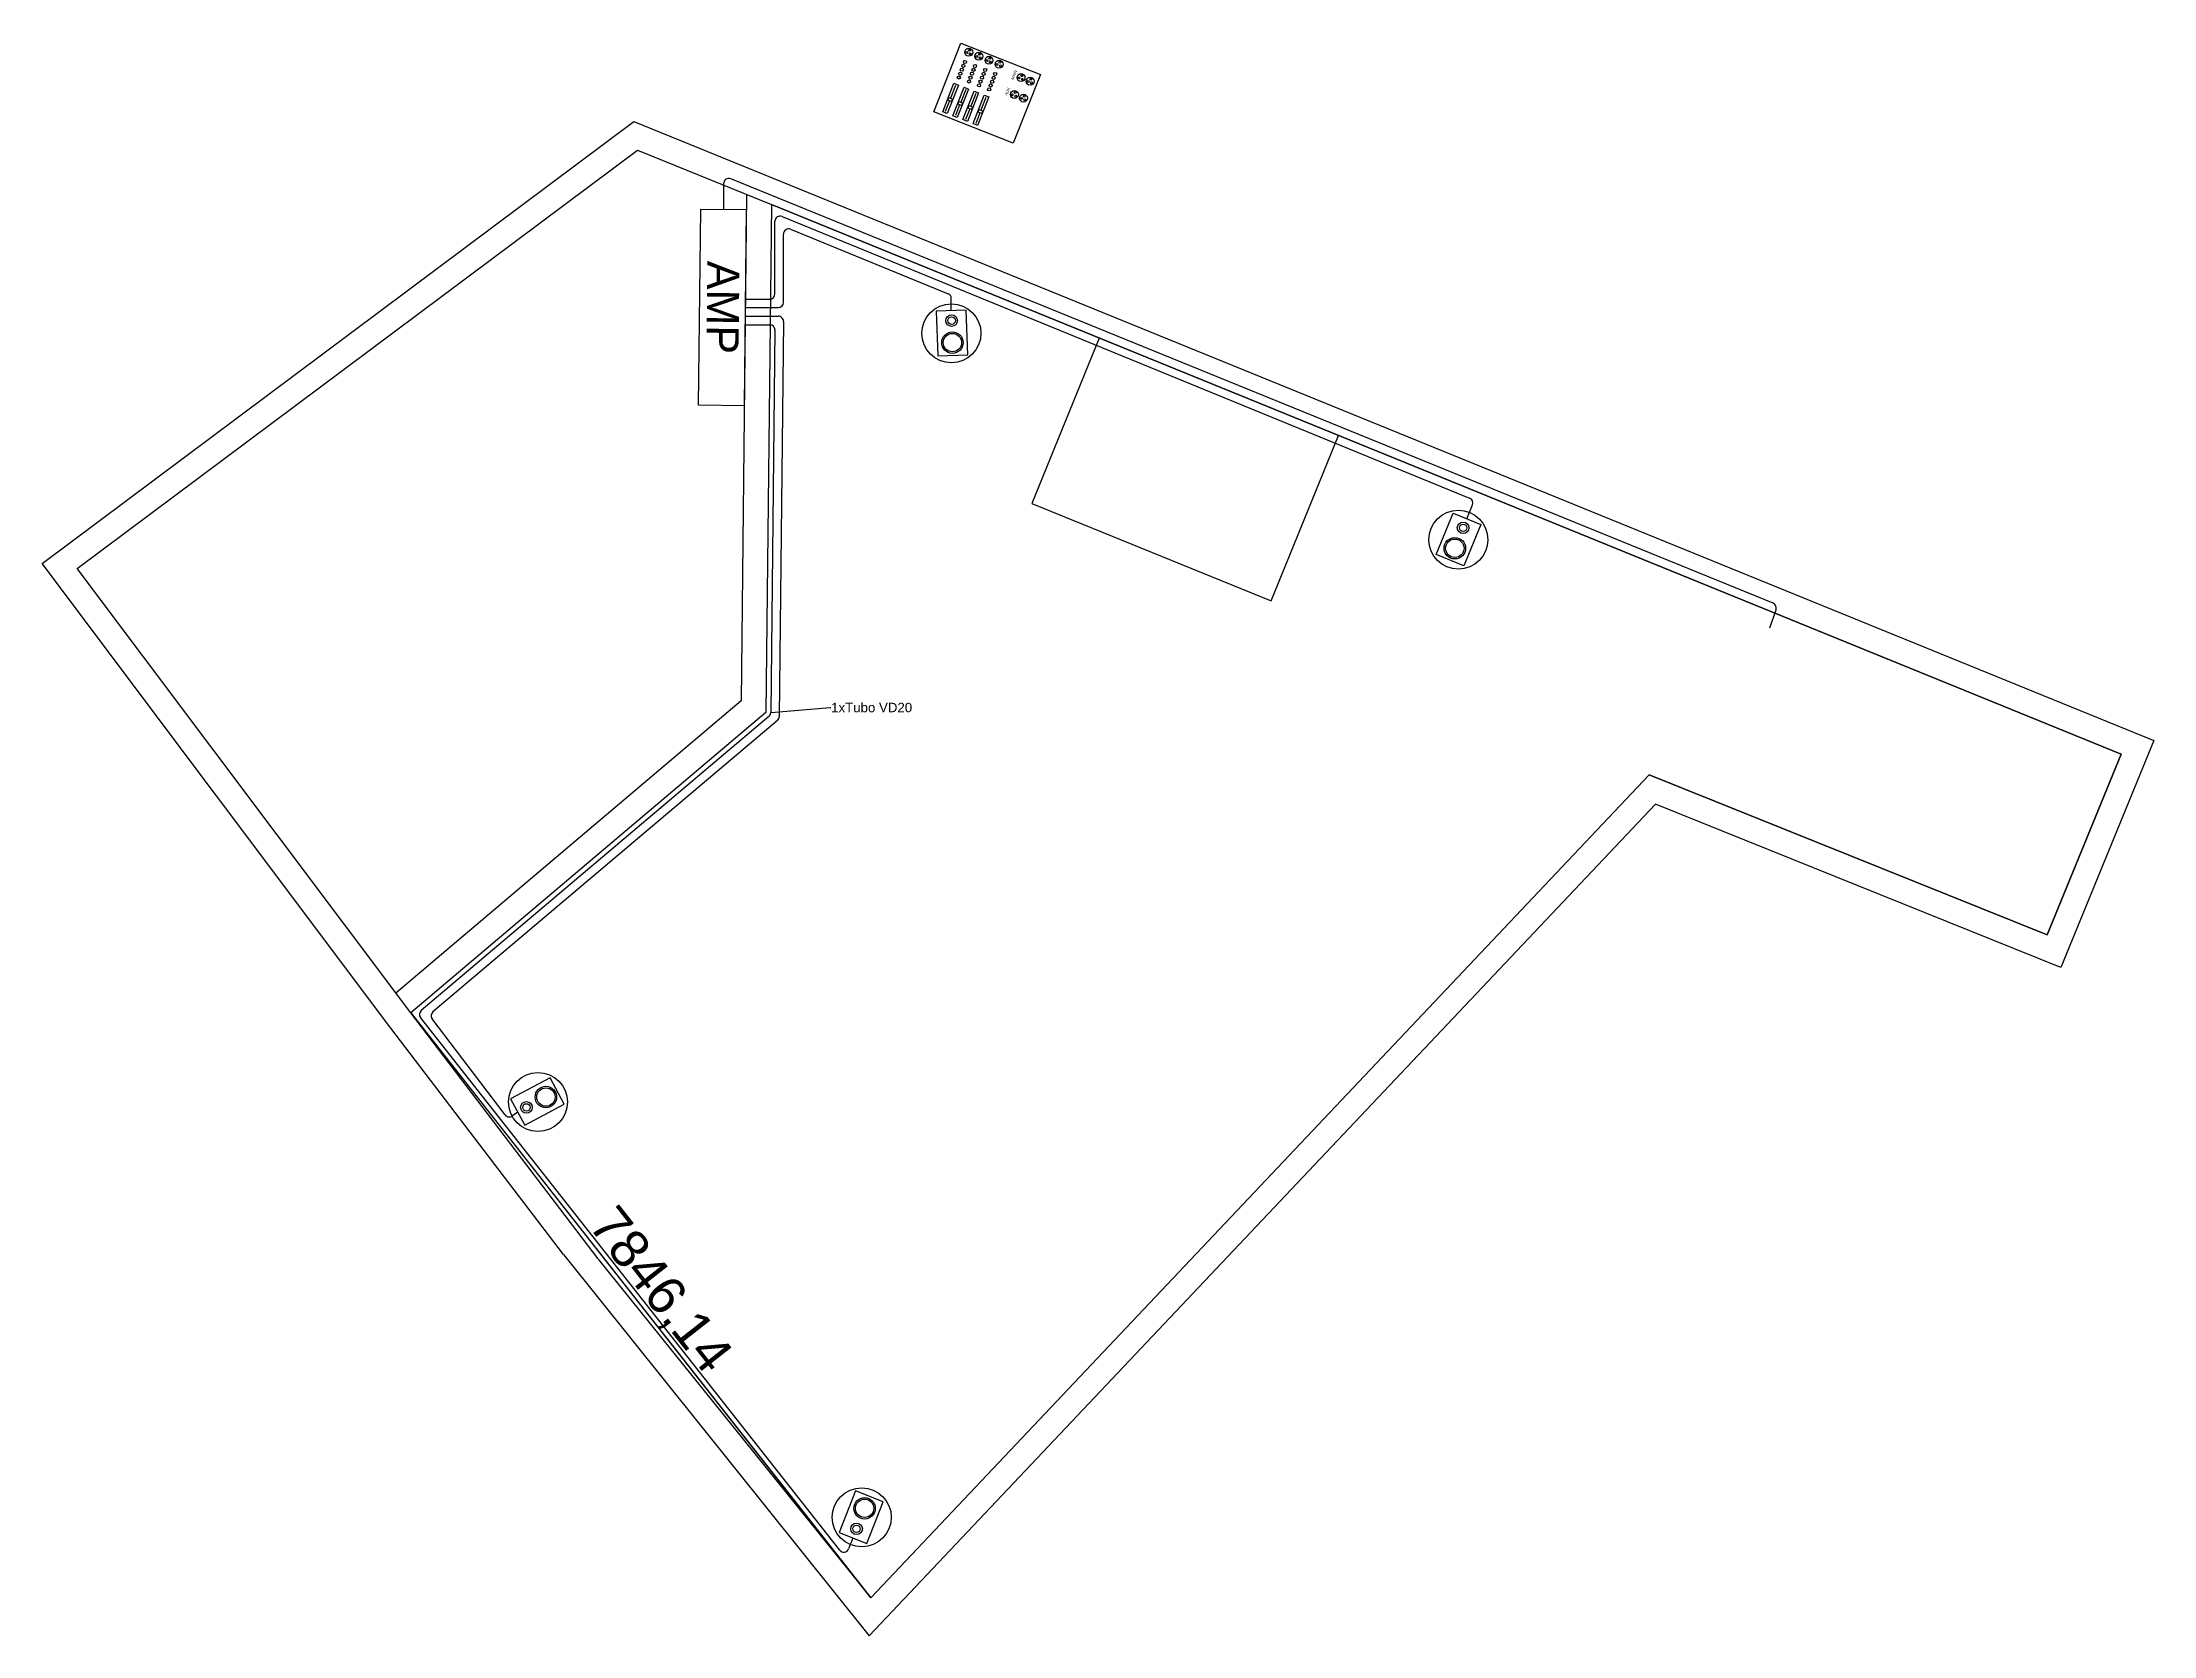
# Model space of a CAD drawing. Header units: millimetres. Extents: x -5041 to 86409, y -5695 to 67109.
# Drawn here: x 64147 to 86409, y 1537 to 18347 of the extents above; entities that cross this region are included whole.
import ezdxf
from ezdxf import colors
from ezdxf.entities.mleader import LeaderData, LeaderLine
from ezdxf.math import Vec2, Vec3

# ---------------------------------------------------------------- set-up
doc = ezdxf.new("R2010")
doc.units = ezdxf.units.MM
doc.layers.get('Defpoints').update_dxf_attribs({"color": 140})
for name, color, linetype in [('Amplificador Dayton 300', 190, 'Continuous'), ('Ligação exterior', 171, 'Continuous'), ('LINE_LEFT', 170, 'Continuous'), ('Line_RIGHT', 1, 'Continuous')]:
    doc.layers.add(name, color=color, linetype=linetype)
doc.styles.add('Standar', font='GOTHIC.TTF', dxfattribs={"height": 1.35})
doc.styles.get("Standard").update_dxf_attribs({"font": 'arial.ttf'})
doc.dimstyles.new('ISO-25', dxfattribs={"dimtxt": 400, "dimasz": 2.5, "dimexe": 1.25, "dimexo": 0.625, "dimtad": 1, "dimtxsty": 'Standard', "dimcen": 2.5, "dimadec": 0, "dimazin": 0, "dimtfac": 1, "dimtmove": 0, "dimatfit": 3, "dimfxl": 1, "dimarcsym": 0})

msp = doc.modelspace()

# ---------------------------------------------------------------- texts
at = {"layer": 'Ligação exterior', "color": 6, "linetype": 'Continuous', "lineweight": -3, "insert": (71324.097, 15549.076), "char_height": 338.8232, "attachment_point": 5, "rotation": 269.3961639, "style": 'Standar'}
msp.add_mtext_dynamic_manual_height_columns('\\pxqc;AMP', width=596.77692, gutter_width=1694.116, heights=[0], dxfattribs=at)

# ---------------------------------------------------------------- blocks, each defined once
blk = doc.blocks.new('*U3')
at = {"color": 0, "linetype": 'Continuous'}
for p, q in [((-0.16, 0.205), (-0.16, -0.274)), ((0.16, 0.205), (-0.16, 0.205)), ((0.16, -0.274), (0.16, 0.205)), ((-0.16, -0.274), (0.16, -0.274))]:
    blk.add_line(p, q, dxfattribs=at)
for centre, radius in [((0, 0.099), 0.0622), ((0, 0.099), 0.0399), ((0, -0.137), 0.115), ((0, -0.137), 0.0983)]:
    blk.add_circle(centre, radius, dxfattribs=at)
blk = doc.blocks.new('*U4')
at = {"color": 0, "linetype": 'Continuous'}
for p, q in [((-0.16, 0.205), (-0.16, -0.274)), ((0.16, 0.205), (-0.16, 0.205)), ((0.16, -0.274), (0.16, 0.205)), ((-0.16, -0.274), (0.16, -0.274))]:
    blk.add_line(p, q, dxfattribs=at)
for centre, radius in [((0, 0.099), 0.0622), ((0, 0.099), 0.0399), ((0, -0.137), 0.115), ((0, -0.137), 0.0983)]:
    blk.add_circle(centre, radius, dxfattribs=at)
blk = doc.blocks.new('*U5')
at = {"color": 0, "linetype": 'Continuous'}
for p, q in [((-0.16, 0.205), (-0.16, -0.274)), ((0.16, 0.205), (-0.16, 0.205)), ((0.16, -0.274), (0.16, 0.205)), ((-0.16, -0.274), (0.16, -0.274))]:
    blk.add_line(p, q, dxfattribs=at)
for centre, radius in [((0, 0.099), 0.0622), ((0, 0.099), 0.0399), ((0, -0.137), 0.115), ((0, -0.137), 0.0983)]:
    blk.add_circle(centre, radius, dxfattribs=at)
blk = doc.blocks.new('*D6')
at = {"layer": 'Amplificador Dayton 300', "color": 0, "lineweight": -2, "transparency": 16777216}
for p, q in [((68034, 8107), (68035, 8108)), ((68036, 8105), (72880, 1939)), ((72882, 1938), (72882, 1938))]:
    blk.add_line(p, q, dxfattribs=at)
at = {"layer": 'Amplificador Dayton 300', "color": 0, "transparency": 16777216}
for points in [[(68036, 8105), (68035, 8105), (68034, 8107)], [(72880, 1939), (72879, 1939), (72881, 1937)]]:
    blk.add_solid(points, dxfattribs=at)
at = {"layer": 'Defpoints', "color": 0, "transparency": 16777216}
for p in [(68034, 8107), (72881, 1937), (72881, 1937)]:
    blk.add_point(p, dxfattribs=at)
at = {"layer": 'Amplificador Dayton 300', "color": 0, "transparency": 16777216, "insert": (70647, 5171), "char_height": 400, "attachment_point": 5, "rotation": 308.1555}
blk.add_mtext('7846,14', dxfattribs=at)
blk = doc.blocks.new('mesa')
at = {"layer": 'Ligação exterior', "color": 7, "linetype": 'Continuous', "lineweight": -3}
for p, q in [((0, 0), (449, 1102)), ((449, 1102), (1725, 582)), ((1725, 582), (1276, -520)), ((1276, -520), (0, 0)), ((469, -133), (655, 323)), ((581, 39), (511, -133)), ((727, 294), (541, -163)), ((553, 51), (570, 93)), ((610, 28), (553, 51)), ((570, 93), (627, 70)), ((682, 287), (599, 82)), ((627, 70), (610, 28)), ((632, -199), (818, 257)), ((655, 323), (727, 294)), ((889, 228), (703, -229)), ((715, -15), (732, 27)), ((732, 27), (790, 4)), ((845, 221), (761, 16)), ((790, 4), (772, -38)), ((818, 257), (889, 228)), ((541, -163), (469, -133)), ((703, -229), (632, -199)), ((744, -27), (674, -199)), ((772, -38), (715, -15))]:
    blk.add_line(p, q, dxfattribs=at)
at = {"layer": 'Ligação exterior', "color": 5, "linetype": 'Continuous', "lineweight": -3}
for p, q in [((145, -1), (331, 456)), ((403, 426), (216, -30)), ((358, 420), (274, 214)), ((331, 456), (403, 426)), ((257, 172), (187, 0)), ((228, 183), (245, 226)), ((286, 160), (228, 183)), ((245, 226), (303, 202)), ((303, 202), (286, 160)), ((216, -30), (145, -1))]:
    blk.add_line(p, q, dxfattribs=at)
at = {"layer": 'Ligação exterior', "color": 112, "linetype": 'Continuous', "lineweight": -3}
for p, q in [((307, -67), (493, 390)), ((565, 360), (379, -96)), ((520, 353), (436, 148)), ((493, 390), (565, 360)), ((419, 106), (349, -66)), ((390, 117), (408, 160)), ((448, 94), (390, 117)), ((408, 160), (465, 136)), ((465, 136), (448, 94)), ((379, -96), (307, -67))]:
    blk.add_line(p, q, dxfattribs=at)
at = {"layer": 'Ligação exterior', "color": 5, "linetype": 'Continuous', "lineweight": -3}
for centre, radius in [((461, 672), 25.2), ((486, 734), 25.2), ((512, 797), 25.2), ((575, 953), 63.8), ((542, 948), 14.9), ((588, 984), 14.9), ((596, 926), 14.9), ((410, 548), 25.2), ((436, 610), 25.2)]:
    blk.add_circle(centre, radius, dxfattribs=at)
at = {"layer": 'Ligação exterior', "color": 112, "linetype": 'Continuous', "lineweight": -3}
for centre, radius in [((649, 668), 25.2), ((674, 731), 25.2), ((737, 886), 63.8), ((704, 882), 14.9), ((750, 918), 14.9), ((758, 860), 14.9), ((573, 482), 25.2), ((598, 544), 25.2), ((623, 606), 25.2)]:
    blk.add_circle(centre, radius, dxfattribs=at)
at = {"layer": 'Ligação exterior', "color": 7, "linetype": 'Continuous', "lineweight": -3}
for centre, radius in [((836, 664), 25.2), ((900, 820), 63.8), ((866, 816), 14.9), ((912, 852), 14.9), ((920, 794), 14.9), ((1062, 754), 63.8), ((1028, 750), 14.9), ((1075, 786), 14.9), ((1083, 727), 14.9), ((735, 416), 25.2), ((760, 478), 25.2), ((785, 540), 25.2), ((811, 602), 25.2), ((897, 350), 25.2), ((922, 412), 25.2), ((948, 474), 25.2), ((973, 536), 25.2), ((998, 598), 25.2)]:
    blk.add_circle(centre, radius, dxfattribs=at)
at = {"layer": 'Ligação exterior', "color": 1, "linetype": 'Continuous', "lineweight": -3}
for centre, radius in [((1413, 534), 63.8), ((1380, 529), 14.9), ((1426, 565), 14.9), ((1434, 507), 14.9)]:
    blk.add_circle(centre, radius, dxfattribs=at)
at = {"layer": 'Ligação exterior', "color": 30, "linetype": 'Continuous', "lineweight": -3}
for centre, radius in [((1560, 474), 63.8), ((1526, 469), 14.9), ((1573, 505), 14.9), ((1581, 447), 14.9)]:
    blk.add_circle(centre, radius, dxfattribs=at)
at = {"layer": 'Ligação exterior', "color": 116, "linetype": 'Continuous', "lineweight": -3, "true_color": 0x136734}
for centre, radius in [((1303, 263), 63.8), ((1270, 258), 14.9), ((1316, 294), 14.9), ((1324, 236), 14.9), ((1449, 203), 63.8), ((1416, 199), 14.9), ((1462, 235), 14.9), ((1470, 176), 14.9)]:
    blk.add_circle(centre, radius, dxfattribs=at)
at = {"layer": 'Ligação exterior', "color": 7, "style": 'Standar'}
for s, p in [('AUX', (1189, 243)), ('MAIN', (1292, 496))]:
    blk.add_text(s, height=46.1, rotation=67.8311, dxfattribs=at).set_placement(p)

# ---------------------------------------------------------------- dimensions: what is measured, and where the dimension line sits
at = {"layer": 'Amplificador Dayton 300'}
dim = msp.add_aligned_dim(p1=(68033.973, 8106.93), p2=(72881.3, 1937.223), distance=0, dimstyle='ISO-25', dxfattribs=at)
dim.commit()
dim.dimension.update_dxf_attribs({"geometry": '*D6', "text_midpoint": (70647.149, 5170.97)})

# ---------------------------------------------------------------- linework, layer by layer
for p, q in [((64147.163, 12848.417), (70383.934, 17509.51)), ((70383.934, 17509.51), (86408.876, 10979.989)), ((64515.739, 12795.491), (70422.335, 17209.825)), ((70422.335, 17209.825), (71834.69, 16634.347)), ((71571.975, 16741.393), (71515.667, 11398.678)), ((71834.69, 16634.347), (71777.406, 11275.608)), ((71834.69, 16634.347), (86065.598, 10835.824)), ((75289.728, 15226.558), (74579.137, 13482.604)), ((77103.571, 12453.999), (77814.162, 14197.952)), ((74579.137, 13482.604), (77103.571, 12453.999)), ((67824.123, 7948.33), (64147.163, 12848.417)), ((68033.973, 8106.93), (64515.739, 12795.491)), ((71515.667, 11398.678), (67875.824, 8317.685)), ((71777.406, 11275.608), (68033.973, 8106.93)), ((86408.876, 10979.989), (85429.424, 8588.214)), ((86065.598, 10835.824), (85285.098, 8929.881)), ((72881.3, 1937.223), (81087.907, 10619.75)), ((85285.098, 8929.881), (81087.907, 10619.75)), ((72865.329, 1537.393), (81155.943, 10308.798)), ((85429.424, 8588.214), (81155.943, 10308.798)), ((70009.254, 5511.963), (68033.973, 8106.93)), ((69642.731, 5559.188), (67824.123, 7948.33)), ((69642.731, 5559.188), (72865.329, 1537.393)), ((70007.264, 5510.405), (72881.3, 1937.223))]:
    msp.add_line(p, q)
msp.add_lwpolyline([(72881.3, 1937.223), (81087.907, 10619.75), (85285.098, 8929.881), (86065.598, 10835.824), (71834.69, 16634.347), (71777.406, 11275.608), (68033.973, 8106.93), (72881.3, 1937.223)])
at = {"layer": 'Amplificador Dayton 300'}
msp.add_lwpolyline([(82359.809, 12170.728), (82426.245, 12359.38, 0.400131312), (82395.119, 12428.59), (71405.581, 16906.385, 0.532655248), (71329.82, 16855.446), (71329.82, 16584.925)], format="xyb", dxfattribs=at)
at = {"layer": 'Ligação exterior', "color": 6, "linetype": 'Continuous', "lineweight": -3}
msp.add_lwpolyline([(71570.299, 16582.39), (71548.482, 14512.251), (71067.522, 14517.32), (71089.34, 16587.459)], close=True, dxfattribs=at)
at = {"layer": 'LINE_LEFT'}
for p, q in [((71961.609, 15602.326), (71961.609, 16323.81)), ((72037.476, 16374.706), (73696.79, 15694.586)), ((73730.934, 15514.274), (73730.934, 15643.69)), ((71559.39, 15547.321), (71906.603, 15547.321)), ((71559.39, 15457.318), (71906.979, 15457.318)), ((71961.982, 15401.724), (71917.441, 11235.038)), ((71897.976, 11193.642), (68266.379, 8119.628)), ((69029.182, 7031.405), (68258.149, 8044.328)), ((69160.242, 7062.04), (69106.266, 7020.954))]:
    msp.add_line(p, q, dxfattribs=at)
for centre in [(73732.951, 15276.329), (69373.216, 7168.172)]:
    msp.add_circle(centre, 311.154, dxfattribs=at)
for centre, start, end in [((72016.614, 16323.81), 67.7122461, 180), ((71906.603, 15602.326), 270, 0), ((73675.928, 15643.69), 0, 67.7122461), ((71906.979, 15402.312), 359.387543, 90), ((71862.438, 11235.626), 310.2466832, 359.387543), ((68301.917, 8077.644), 130.2466832, 217.2782897), ((69072.95, 7064.722), 217.2782897, 307.2782897)]:
    msp.add_arc(centre, 55.006, start, end, dxfattribs=at)
at = {"layer": 'Line_RIGHT'}
for p, q in [((71947.472, 16508.873), (79196.051, 13537.824)), ((71871.606, 15692.33), (71871.606, 16457.976)), ((71559.39, 15637.324), (71816.6, 15637.324)), ((71559.39, 15367.314), (71816.009, 15367.314)), ((71871.011, 15311.721), (71827.883, 11277.148)), ((79166.831, 13320.641), (79226.129, 13466.172)), ((71808.418, 11235.752), (68143.642, 8133.654)), ((72554.875, 2440.034), (68135.947, 8057.662)), ((72694.333, 2568.835), (72649.321, 2453.972))]:
    msp.add_line(p, q, dxfattribs=at)
at = {"layer": 'Line_RIGHT', "linetype": 'Continuous'}
for p, q in [((78842.958, 12943.419), (79020.89, 13380.106)), ((79020.89, 13380.106), (79312.771, 13261.176)), ((79312.771, 13261.176), (79134.838, 12824.489)), ((79134.838, 12824.489), (78842.958, 12943.419))]:
    msp.add_line(p, q, dxfattribs=at)
at = {"layer": 'Line_RIGHT'}
for centre in [(79076.534, 13099.034), (72787.347, 2787.856)]:
    msp.add_circle(centre, 311.154, dxfattribs=at)
at = {"layer": 'Line_RIGHT', "linetype": 'Continuous'}
for centre, radius in [((79127.617, 13224.402), 61.31), ((79127.617, 13224.402), 39.303), ((79039.981, 13009.322), 113.154), ((79039.981, 13009.322), 96.873)]:
    msp.add_circle(centre, radius, dxfattribs=at)
at = {"layer": 'Line_RIGHT'}
for centre, start, end in [((71926.611, 16457.976), 67.7122461, 180), ((71816.6, 15692.33), 270, 0), ((71816.009, 15312.309), 359.387543, 90), ((79175.189, 13486.928), 337.8310769, 67.7122461), ((71772.88, 11277.736), 310.2466832, 359.387543), ((68179.18, 8091.67), 130.2466832, 218.1892271), ((72598.108, 2474.041), 218.1892271, 338.6012187)]:
    msp.add_arc(centre, 55.006, start, end, dxfattribs=at)

# ---------------------------------------------------------------- block references
at = {"layer": 'LINE_LEFT', "linetype": 'Continuous'}
for name, p, xscale, yscale, zscale, rotation in [('*U3', (73738.313, 15312.752), 985.2901051008265, 985.2901051008265, 985.2901051008265, 2.09698799551707), ('*U4', (69338.129, 7157.022), 985.2901051008268, 985.2901051008268, 985.2901051008268, 118.0999483707428)]:
    msp.add_blockref(name, p, dxfattribs=dict(at, xscale=xscale, yscale=yscale, zscale=zscale, rotation=rotation))
at = {"layer": 'Line_RIGHT', "xscale": 0.6541670089699003, "yscale": 0.6541670089699003, "zscale": 0.6541670089699003, "rotation": 0.6498695447728731}
msp.add_blockref('mesa', (73546.115, 17613.63), dxfattribs=at)
at = {"layer": 'Line_RIGHT', "linetype": 'Continuous', "xscale": 985.2901051008264, "yscale": 985.2901051008264, "zscale": 985.2901051008264, "rotation": 158.6012187131359}
msp.add_blockref('*U5', (72767.909, 2756.591), dxfattribs=at)

msp.set_redraw_order([(e.dxf.handle, doc.entitydb.next_handle()) for e in msp.query("TEXT MTEXT ATTDEF DIMENSION ARC_DIMENSION")])  # texts and dimensions are drawn at this point

# ---------------------------------------------------------------- leaders
at = {"layer": 'Amplificador Dayton 300', "color": 7}
ml = msp.add_multileader_mtext('Standard', dxfattribs=at)
ml.set_content('1xTubo VD20', color=7)
ml.set_leader_properties()
ml.build(insert=Vec2(0, 0))
ctx = ml.context
ctx.base_point, ctx.char_height, ctx.plane_origin = Vec3(72462.646, 11328.289), 100, Vec3(71827.883, 11277.148)
notes = []
notes.append((ctx, [(0, (1, 1, 0), (72454.646, 11328.289), (1, 0), 8, [(0, [(71827.883, 11277.148)], 0, [])])]))
ctx.mtext.insert, ctx.mtext.flow_direction = Vec3(72464.646, 11379.141), 5
for ctx, leaders in notes:
    for number, flags, end, landing, length, lines in leaders:
        leader = LeaderData()
        leader.index, (leader.has_last_leader_line, leader.has_dogleg_vector, leader.attachment_direction) = number, flags
        leader.last_leader_point, leader.dogleg_vector, leader.dogleg_length = Vec3(end), Vec3(landing), length
        for number, points, colour, breaks in lines:
            line = LeaderLine()
            line.index, line.vertices, line.color, line.breaks = number, Vec3.list(points), colors.encode_raw_color(colour), breaks
            leader.lines.append(line)
        ctx.leaders.append(leader)

doc.saveas('drawing.dxf')
